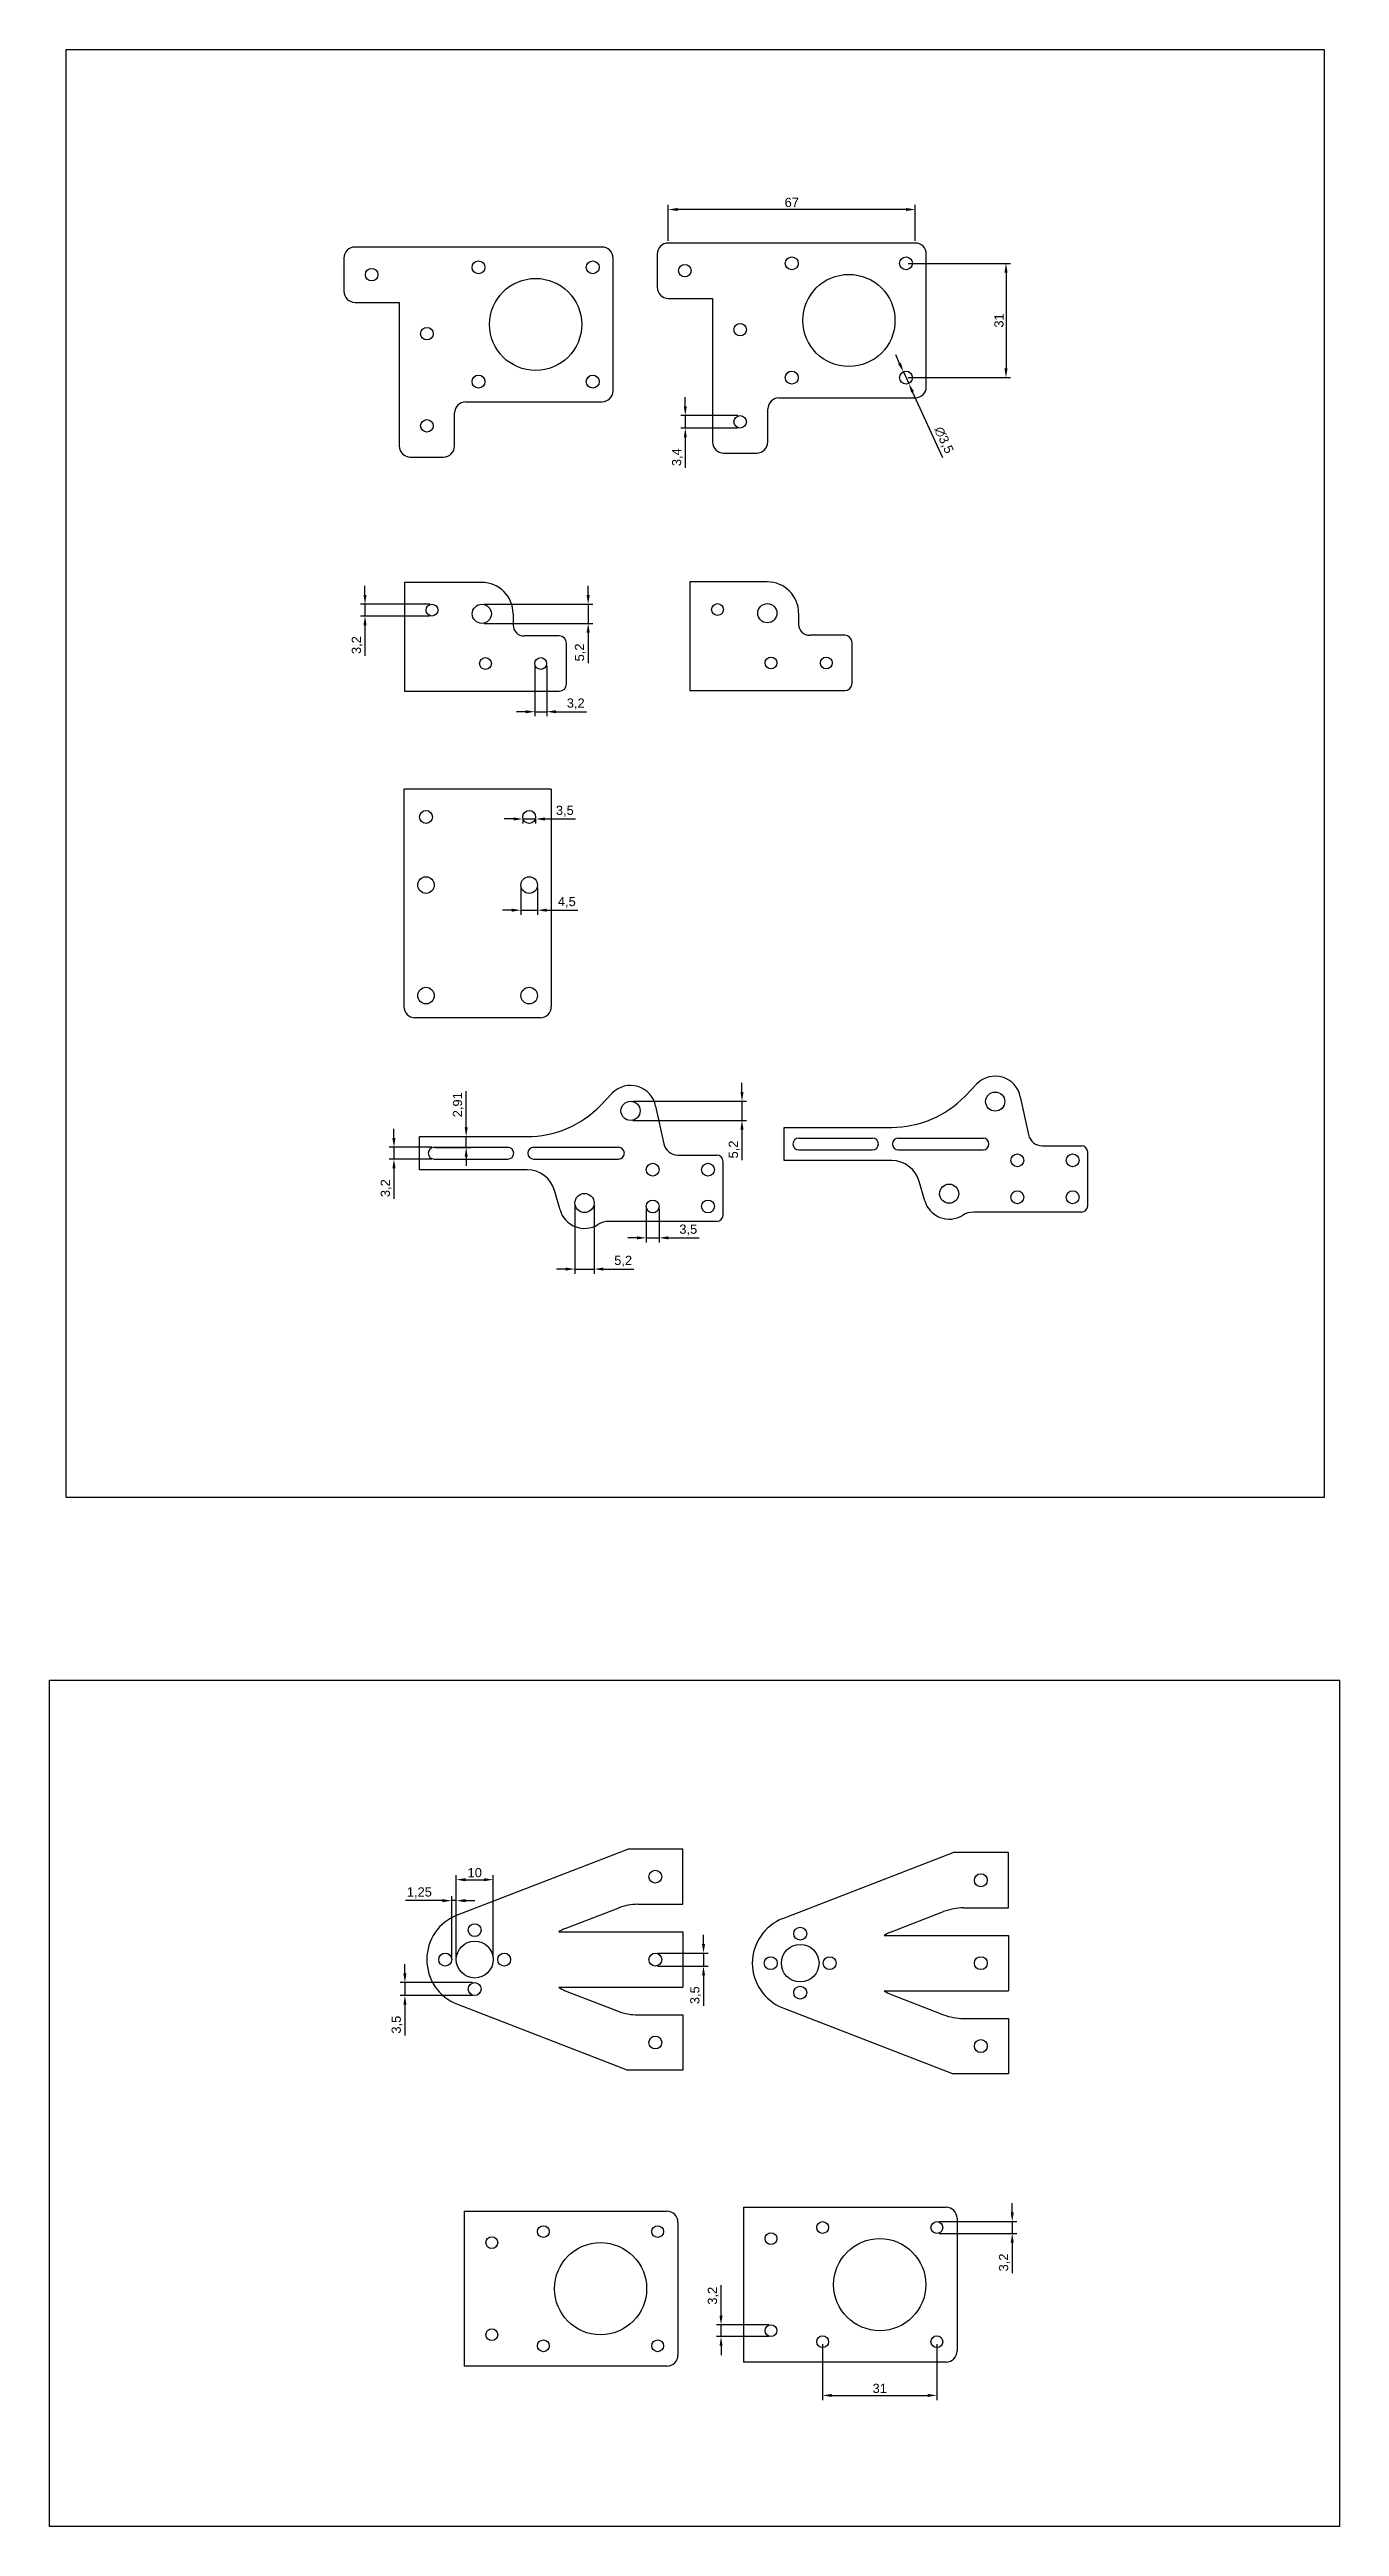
# Model space of a CAD drawing. Header units: millimetres. Extents: x 932 to 1965, y 1183 to 1855.
# Drawn here: x 932 to 1282, y 1183 to 1855 of the extents above; entities that cross this region are included whole.
import ezdxf

# ---------------------------------------------------------------- set-up
doc = ezdxf.new("R2010")
doc.units = ezdxf.units.MM
doc.styles.get("Standard").update_dxf_attribs({"font": 'arial.ttf'})
doc.dimstyles.new('ISO-25', dxfattribs={"dimtxt": 2.5, "dimasz": 2.5, "dimexe": 1.25, "dimexo": 0.625, "dimtad": 1, "dimtxsty": 'Standard', "dimcen": 2.5, "dimadec": 0, "dimazin": 0, "dimtfac": 1, "dimtmove": 0, "dimatfit": 3, "dimfxl": 1, "dimarcsym": 0})

msp = doc.modelspace()

# ---------------------------------------------------------------- blocks, each defined once
blk = doc.blocks.new('*D1')
at = {"color": 0, "lineweight": -2, "transparency": 16777216}
for p, q in [((1100.3, 1803.6), (1100.3, 1813.34)), ((1164.8, 1812.09), (1102.8, 1812.09)), ((1167.3, 1803.6), (1167.3, 1813.34))]:
    blk.add_line(p, q, dxfattribs=at)
at = {"color": 0, "transparency": 16777216}
for points in [[(1102.8, 1812.5), (1102.8, 1811.67), (1100.3, 1812.09)], [(1164.8, 1812.5), (1164.8, 1811.67), (1167.3, 1812.09)]]:
    blk.add_solid(points, dxfattribs=at)
at = {"layer": 'Defpoints', "color": 0, "transparency": 16777216}
for p in [(1100.3, 1812.09), (1100.3, 1802.97), (1167.3, 1802.97)]:
    blk.add_point(p, dxfattribs=at)
at = {"color": 0, "transparency": 16777216, "insert": (1133.8, 1813.99), "char_height": 2.5, "attachment_point": 5}
blk.add_mtext('67', dxfattribs=at)
blk = doc.blocks.new('*D2')
at = {"color": 0, "lineweight": -2, "transparency": 16777216}
for p, q in [((1163.03, 1770.34), (1161.99, 1772.61)), ((1164.07, 1768.06), (1165.53, 1764.88)), ((1174.77, 1744.67), (1166.57, 1762.61))]:
    blk.add_line(p, q, dxfattribs=at)
at = {"color": 0, "transparency": 16777216}
for points in [[(1163.41, 1770.51), (1162.65, 1770.16), (1164.07, 1768.06)], [(1166.94, 1762.78), (1166.19, 1762.43), (1165.53, 1764.88)]]:
    blk.add_solid(points, dxfattribs=at)
at = {"layer": 'Defpoints', "color": 0, "transparency": 16777216}
for p in [(1164.07, 1768.06), (1165.53, 1764.88)]:
    blk.add_point(p, dxfattribs=at)
at = {"color": 0, "transparency": 16777216, "insert": (1174.96, 1749.46), "char_height": 2.5, "attachment_point": 5, "rotation": 294.57252}
blk.add_mtext('∅3,5', dxfattribs=at)
blk = doc.blocks.new('*D9')
at = {"color": 0, "lineweight": -2, "transparency": 16777216}
for p, q in [((1018.01, 1707.47), (1018.01, 1709.97)), ((1035.57, 1704.97), (1016.76, 1704.97)), ((1035.57, 1701.77), (1016.76, 1701.77)), ((1018.01, 1704.97), (1018.01, 1701.77)), ((1018.01, 1699.27), (1018.01, 1691))]:
    blk.add_line(p, q, dxfattribs=at)
at = {"color": 0, "transparency": 16777216}
for points in [[(1017.6, 1707.47), (1018.43, 1707.47), (1018.01, 1704.97)], [(1017.6, 1699.27), (1018.43, 1699.27), (1018.01, 1701.77)]]:
    blk.add_solid(points, dxfattribs=at)
at = {"layer": 'Defpoints', "color": 0, "transparency": 16777216}
for p in [(1018.01, 1701.77), (1036.2, 1704.97), (1036.2, 1701.77)]:
    blk.add_point(p, dxfattribs=at)
at = {"color": 0, "transparency": 16777216, "insert": (1015.89, 1693.88), "char_height": 2.5, "attachment_point": 5, "rotation": 90}
blk.add_mtext('3,2', dxfattribs=at)
blk = doc.blocks.new('*D11')
at = {"color": 0, "lineweight": -2, "transparency": 16777216}
for p, q in [((1078.56, 1707.47), (1078.56, 1709.97)), ((1050.32, 1704.97), (1079.81, 1704.97)), ((1078.56, 1704.97), (1078.56, 1699.77)), ((1050.32, 1699.77), (1079.81, 1699.77)), ((1078.56, 1697.27), (1078.56, 1688.99))]:
    blk.add_line(p, q, dxfattribs=at)
at = {"color": 0, "transparency": 16777216}
for points in [[(1078.14, 1707.47), (1078.98, 1707.47), (1078.56, 1704.97)], [(1078.14, 1697.27), (1078.98, 1697.27), (1078.56, 1699.77)]]:
    blk.add_solid(points, dxfattribs=at)
at = {"layer": 'Defpoints', "color": 0, "transparency": 16777216}
for p in [(1049.7, 1704.97), (1049.7, 1699.77), (1078.56, 1699.77)]:
    blk.add_point(p, dxfattribs=at)
at = {"color": 0, "transparency": 16777216, "insert": (1076.43, 1691.88), "char_height": 2.5, "attachment_point": 5, "rotation": 90}
blk.add_mtext('5,2', dxfattribs=at)
blk = doc.blocks.new('*D12')
at = {"color": 0, "lineweight": -2, "transparency": 16777216}
for p, q in [((1074.96, 1541.86), (1074.96, 1523.3)), ((1080.16, 1541.86), (1080.16, 1523.3)), ((1072.46, 1524.55), (1069.96, 1524.55)), ((1074.96, 1524.55), (1080.16, 1524.55)), ((1082.66, 1524.55), (1090.94, 1524.55))]:
    blk.add_line(p, q, dxfattribs=at)
at = {"color": 0, "transparency": 16777216}
for points in [[(1072.46, 1524.97), (1072.46, 1524.13), (1074.96, 1524.55)], [(1082.66, 1524.97), (1082.66, 1524.13), (1080.16, 1524.55)]]:
    blk.add_solid(points, dxfattribs=at)
at = {"layer": 'Defpoints', "color": 0, "transparency": 16777216}
for p in [(1074.96, 1542.49), (1080.16, 1542.49), (1080.16, 1524.55)]:
    blk.add_point(p, dxfattribs=at)
at = {"color": 0, "transparency": 16777216, "insert": (1088.05, 1526.68), "char_height": 2.5, "attachment_point": 5}
blk.add_mtext('5,2', dxfattribs=at)
blk = doc.blocks.new('*D13')
at = {"color": 0, "lineweight": -2, "transparency": 16777216}
for p, q in [((1025.86, 1560.09), (1025.86, 1562.59)), ((1036.15, 1557.59), (1024.61, 1557.59)), ((1036.15, 1554.39), (1024.61, 1554.39)), ((1025.86, 1557.59), (1025.86, 1554.39)), ((1025.86, 1551.89), (1025.86, 1543.62))]:
    blk.add_line(p, q, dxfattribs=at)
at = {"color": 0, "transparency": 16777216}
for points in [[(1025.45, 1560.09), (1026.28, 1560.09), (1025.86, 1557.59)], [(1025.45, 1551.89), (1026.28, 1551.89), (1025.86, 1554.39)]]:
    blk.add_solid(points, dxfattribs=at)
at = {"layer": 'Defpoints', "color": 0, "transparency": 16777216}
for p in [(1025.86, 1554.39), (1036.77, 1557.59), (1036.77, 1554.39)]:
    blk.add_point(p, dxfattribs=at)
at = {"color": 0, "transparency": 16777216, "insert": (1023.74, 1546.5), "char_height": 2.5, "attachment_point": 5, "rotation": 90}
blk.add_mtext('3,2', dxfattribs=at)
blk = doc.blocks.new('*D15')
at = {"color": 0, "lineweight": -2, "transparency": 16777216}
for p, q in [((1060.31, 1628.13), (1060.31, 1620.69)), ((1064.81, 1628.13), (1064.81, 1620.69)), ((1057.81, 1621.94), (1055.31, 1621.94)), ((1060.31, 1621.94), (1064.81, 1621.94)), ((1067.31, 1621.94), (1075.73, 1621.94))]:
    blk.add_line(p, q, dxfattribs=at)
at = {"color": 0, "transparency": 16777216}
for points in [[(1057.81, 1622.35), (1057.81, 1621.52), (1060.31, 1621.94)], [(1067.31, 1622.35), (1067.31, 1621.52), (1064.81, 1621.94)]]:
    blk.add_solid(points, dxfattribs=at)
at = {"layer": 'Defpoints', "color": 0, "transparency": 16777216}
for p in [(1060.31, 1628.76), (1064.81, 1628.76), (1064.81, 1621.94)]:
    blk.add_point(p, dxfattribs=at)
at = {"color": 0, "transparency": 16777216, "insert": (1072.77, 1624.06), "char_height": 2.5, "attachment_point": 5}
blk.add_mtext('4,5', dxfattribs=at)
blk = doc.blocks.new('*D16')
at = {"color": 0, "lineweight": -2, "transparency": 16777216}
for p, q in [((1058.31, 1646.69), (1055.81, 1646.69)), ((1060.81, 1646.69), (1064.31, 1646.69)), ((1060.81, 1646.63), (1060.81, 1645.44)), ((1064.31, 1646.63), (1064.31, 1645.44)), ((1066.81, 1646.69), (1075.13, 1646.69))]:
    blk.add_line(p, q, dxfattribs=at)
at = {"color": 0, "transparency": 16777216}
for points in [[(1058.31, 1647.11), (1058.31, 1646.27), (1060.81, 1646.69)], [(1066.81, 1647.11), (1066.81, 1646.27), (1064.31, 1646.69)]]:
    blk.add_solid(points, dxfattribs=at)
at = {"layer": 'Defpoints', "color": 0, "transparency": 16777216}
for p in [(1060.81, 1647.26), (1064.31, 1647.26), (1064.31, 1646.69)]:
    blk.add_point(p, dxfattribs=at)
at = {"color": 0, "transparency": 16777216, "insert": (1072.22, 1648.82), "char_height": 2.5, "attachment_point": 5}
blk.add_mtext('3,5', dxfattribs=at)
blk = doc.blocks.new('*D19')
at = {"color": 0, "lineweight": -2, "transparency": 16777216}
for p, q in [((1047.15, 1330.91), (1027.59, 1330.91)), ((1028.84, 1333.41), (1028.84, 1335.91)), ((1028.84, 1330.91), (1028.84, 1327.41)), ((1047.15, 1327.41), (1027.59, 1327.41)), ((1028.84, 1324.91), (1028.84, 1316.59))]:
    blk.add_line(p, q, dxfattribs=at)
at = {"color": 0, "transparency": 16777216}
for points in [[(1028.42, 1333.41), (1029.25, 1333.41), (1028.84, 1330.91)], [(1028.42, 1324.91), (1029.25, 1324.91), (1028.84, 1327.41)]]:
    blk.add_solid(points, dxfattribs=at)
at = {"layer": 'Defpoints', "color": 0, "transparency": 16777216}
for p in [(1047.78, 1330.91), (1028.84, 1327.41), (1047.78, 1327.41)]:
    blk.add_point(p, dxfattribs=at)
at = {"color": 0, "transparency": 16777216, "insert": (1026.71, 1319.5), "char_height": 2.5, "attachment_point": 5, "rotation": 90}
blk.add_mtext('3,5', dxfattribs=at)
blk = doc.blocks.new('*D20')
at = {"color": 0, "lineweight": -2, "transparency": 16777216}
for p, q in [((1042.78, 1337.79), (1042.78, 1360.1)), ((1045.28, 1358.85), (1050.28, 1358.85)), ((1052.78, 1337.79), (1052.78, 1360.1))]:
    blk.add_line(p, q, dxfattribs=at)
at = {"color": 0, "transparency": 16777216}
for points in [[(1045.28, 1359.26), (1045.28, 1358.43), (1042.78, 1358.85)], [(1050.28, 1359.26), (1050.28, 1358.43), (1052.78, 1358.85)]]:
    blk.add_solid(points, dxfattribs=at)
at = {"layer": 'Defpoints', "color": 0, "transparency": 16777216}
for p in [(1052.78, 1358.85), (1042.78, 1337.16), (1052.78, 1337.16)]:
    blk.add_point(p, dxfattribs=at)
at = {"color": 0, "transparency": 16777216, "insert": (1047.78, 1360.75), "char_height": 2.5, "attachment_point": 5}
blk.add_mtext('10', dxfattribs=at)
blk = doc.blocks.new('*D21')
at = {"color": 0, "lineweight": -2, "transparency": 16777216}
for p, q in [((1039.03, 1353.16), (1029, 1353.16)), ((1041.53, 1337.79), (1041.53, 1354.41)), ((1042.78, 1353.16), (1041.53, 1353.16)), ((1042.78, 1337.79), (1042.78, 1354.41)), ((1045.28, 1353.16), (1047.78, 1353.16))]:
    blk.add_line(p, q, dxfattribs=at)
at = {"color": 0, "transparency": 16777216}
for points in [[(1039.03, 1353.58), (1039.03, 1352.74), (1041.53, 1353.16)], [(1045.28, 1353.58), (1045.28, 1352.74), (1042.78, 1353.16)]]:
    blk.add_solid(points, dxfattribs=at)
at = {"layer": 'Defpoints', "color": 0, "transparency": 16777216}
for p in [(1041.53, 1353.16), (1041.53, 1337.16), (1042.78, 1337.16)]:
    blk.add_point(p, dxfattribs=at)
at = {"color": 0, "transparency": 16777216, "insert": (1032.76, 1355.29), "char_height": 2.5, "attachment_point": 5}
blk.add_mtext('1,25', dxfattribs=at)
blk = doc.blocks.new('*D22')
at = {"color": 0, "lineweight": -2, "transparency": 16777216}
for p, q in [((1097.4, 1338.91), (1111.1, 1338.91)), ((1109.85, 1341.41), (1109.85, 1343.91)), ((1109.85, 1338.91), (1109.85, 1335.41)), ((1097.4, 1335.41), (1111.1, 1335.41)), ((1109.85, 1332.91), (1109.85, 1324.59))]:
    blk.add_line(p, q, dxfattribs=at)
at = {"color": 0, "transparency": 16777216}
for points in [[(1109.44, 1341.41), (1110.27, 1341.41), (1109.85, 1338.91)], [(1109.44, 1332.91), (1110.27, 1332.91), (1109.85, 1335.41)]]:
    blk.add_solid(points, dxfattribs=at)
at = {"layer": 'Defpoints', "color": 0, "transparency": 16777216}
for p in [(1096.78, 1338.91), (1096.78, 1335.41), (1109.85, 1335.41)]:
    blk.add_point(p, dxfattribs=at)
at = {"color": 0, "transparency": 16777216, "insert": (1107.72, 1327.5), "char_height": 2.5, "attachment_point": 5, "rotation": 90}
blk.add_mtext('3,5', dxfattribs=at)
blk = doc.blocks.new('*D23')
at = {"color": 0, "lineweight": -2, "transparency": 16777216}
for p, q in [((1094.31, 1540.91), (1094.31, 1531.77)), ((1097.81, 1540.91), (1097.81, 1531.77)), ((1091.81, 1533.02), (1089.31, 1533.02)), ((1094.31, 1533.02), (1097.81, 1533.02)), ((1100.31, 1533.02), (1108.63, 1533.02))]:
    blk.add_line(p, q, dxfattribs=at)
at = {"color": 0, "transparency": 16777216}
for points in [[(1091.81, 1533.44), (1091.81, 1532.61), (1094.31, 1533.02)], [(1100.31, 1533.44), (1100.31, 1532.61), (1097.81, 1533.02)]]:
    blk.add_solid(points, dxfattribs=at)
at = {"layer": 'Defpoints', "color": 0, "transparency": 16777216}
for p in [(1094.31, 1541.54), (1097.81, 1541.54), (1097.81, 1533.02)]:
    blk.add_point(p, dxfattribs=at)
at = {"color": 0, "transparency": 16777216, "insert": (1105.72, 1535.15), "char_height": 2.5, "attachment_point": 5}
blk.add_mtext('3,5', dxfattribs=at)
blk = doc.blocks.new('*D24')
at = {"color": 0, "lineweight": -2, "transparency": 16777216}
for p, q in [((1120.29, 1572.59), (1120.29, 1575.09)), ((1090.69, 1570.09), (1121.54, 1570.09)), ((1120.29, 1570.09), (1120.29, 1564.89)), ((1090.69, 1564.89), (1121.54, 1564.89)), ((1120.29, 1562.39), (1120.29, 1554.11))]:
    blk.add_line(p, q, dxfattribs=at)
at = {"color": 0, "transparency": 16777216}
for points in [[(1119.88, 1572.59), (1120.71, 1572.59), (1120.29, 1570.09)], [(1119.88, 1562.39), (1120.71, 1562.39), (1120.29, 1564.89)]]:
    blk.add_solid(points, dxfattribs=at)
at = {"layer": 'Defpoints', "color": 0, "transparency": 16777216}
for p in [(1090.06, 1570.09), (1090.06, 1564.89), (1120.29, 1564.89)]:
    blk.add_point(p, dxfattribs=at)
at = {"color": 0, "transparency": 16777216, "insert": (1118.17, 1557), "char_height": 2.5, "attachment_point": 5, "rotation": 90}
blk.add_mtext('5,2', dxfattribs=at)
blk = doc.blocks.new('*D28')
at = {"color": 0, "lineweight": -2, "transparency": 16777216}
for p, q in [((1104.91, 1758.67), (1104.91, 1761.17)), ((1119.17, 1756.17), (1103.66, 1756.17)), ((1104.91, 1756.17), (1104.91, 1752.77)), ((1119.17, 1752.77), (1103.66, 1752.77)), ((1104.91, 1750.27), (1104.91, 1741.98))]:
    blk.add_line(p, q, dxfattribs=at)
at = {"color": 0, "transparency": 16777216}
for points in [[(1104.5, 1758.67), (1105.33, 1758.67), (1104.91, 1756.17)], [(1104.5, 1750.27), (1105.33, 1750.27), (1104.91, 1752.77)]]:
    blk.add_solid(points, dxfattribs=at)
at = {"layer": 'Defpoints', "color": 0, "transparency": 16777216}
for p in [(1119.8, 1756.17), (1104.91, 1752.77), (1119.8, 1752.77)]:
    blk.add_point(p, dxfattribs=at)
at = {"color": 0, "transparency": 16777216, "insert": (1102.79, 1744.88), "char_height": 2.5, "attachment_point": 5, "rotation": 90}
blk.add_mtext('3,4', dxfattribs=at)
blk = doc.blocks.new('*D29')
at = {"color": 0, "lineweight": -2, "transparency": 16777216}
for p, q in [((1193.61, 1268.56), (1193.61, 1271.06)), ((1173.78, 1266.06), (1194.86, 1266.06)), ((1193.61, 1266.06), (1193.61, 1262.86)), ((1173.78, 1262.86), (1194.86, 1262.86)), ((1193.61, 1260.36), (1193.61, 1252.08))]:
    blk.add_line(p, q, dxfattribs=at)
at = {"color": 0, "transparency": 16777216}
for points in [[(1193.19, 1268.56), (1194.03, 1268.56), (1193.61, 1266.06)], [(1193.19, 1260.36), (1194.03, 1260.36), (1193.61, 1262.86)]]:
    blk.add_solid(points, dxfattribs=at)
at = {"layer": 'Defpoints', "color": 0, "transparency": 16777216}
for p in [(1173.16, 1266.06), (1173.16, 1262.86), (1193.61, 1262.86)]:
    blk.add_point(p, dxfattribs=at)
at = {"color": 0, "transparency": 16777216, "insert": (1191.48, 1254.97), "char_height": 2.5, "attachment_point": 5, "rotation": 90}
blk.add_mtext('3,2', dxfattribs=at)
blk = doc.blocks.new('*D30')
at = {"color": 0, "lineweight": -2, "transparency": 16777216}
for p, q in [((1114.61, 1240.56), (1114.61, 1248.83)), ((1127.53, 1238.06), (1113.36, 1238.06)), ((1114.61, 1234.86), (1114.61, 1238.06)), ((1127.53, 1234.86), (1113.36, 1234.86)), ((1114.61, 1232.36), (1114.61, 1229.86))]:
    blk.add_line(p, q, dxfattribs=at)
at = {"color": 0, "transparency": 16777216}
for points in [[(1114.19, 1240.56), (1115.02, 1240.56), (1114.61, 1238.06)], [(1114.19, 1232.36), (1115.02, 1232.36), (1114.61, 1234.86)]]:
    blk.add_solid(points, dxfattribs=at)
at = {"layer": 'Defpoints', "color": 0, "transparency": 16777216}
for p in [(1114.61, 1238.06), (1128.16, 1238.06), (1128.16, 1234.86)]:
    blk.add_point(p, dxfattribs=at)
at = {"color": 0, "transparency": 16777216, "insert": (1112.48, 1245.94), "char_height": 2.5, "attachment_point": 5, "rotation": 90}
blk.add_mtext('3,2', dxfattribs=at)
blk = doc.blocks.new('*D31')
at = {"color": 0, "lineweight": -2, "transparency": 16777216}
for p, q in [((1142.16, 1232.83), (1142.16, 1217.65)), ((1173.16, 1232.83), (1173.16, 1217.65)), ((1144.66, 1218.9), (1170.66, 1218.9))]:
    blk.add_line(p, q, dxfattribs=at)
at = {"color": 0, "transparency": 16777216}
for points in [[(1144.66, 1219.31), (1144.66, 1218.48), (1142.16, 1218.9)], [(1170.66, 1219.31), (1170.66, 1218.48), (1173.16, 1218.9)]]:
    blk.add_solid(points, dxfattribs=at)
at = {"layer": 'Defpoints', "color": 0, "transparency": 16777216}
for p in [(1142.16, 1233.46), (1173.16, 1233.46), (1173.16, 1218.9)]:
    blk.add_point(p, dxfattribs=at)
at = {"color": 0, "transparency": 16777216, "insert": (1157.66, 1220.8), "char_height": 2.5, "attachment_point": 5}
blk.add_mtext('31', dxfattribs=at)
blk = doc.blocks.new('*D32')
at = {"color": 0, "lineweight": -2, "transparency": 16777216}
for p, q in [((1064.1, 1688.25), (1064.1, 1674.55)), ((1067.3, 1688.25), (1067.3, 1674.55)), ((1061.6, 1675.8), (1059.1, 1675.8)), ((1064.1, 1675.8), (1067.3, 1675.8)), ((1069.8, 1675.8), (1078.07, 1675.8))]:
    blk.add_line(p, q, dxfattribs=at)
at = {"color": 0, "transparency": 16777216}
for points in [[(1061.6, 1676.21), (1061.6, 1675.38), (1064.1, 1675.8)], [(1069.8, 1676.21), (1069.8, 1675.38), (1067.3, 1675.8)]]:
    blk.add_solid(points, dxfattribs=at)
at = {"layer": 'Defpoints', "color": 0, "transparency": 16777216}
for p in [(1064.1, 1688.87), (1067.3, 1688.87), (1067.3, 1675.8)]:
    blk.add_point(p, dxfattribs=at)
at = {"color": 0, "transparency": 16777216, "insert": (1075.18, 1677.92), "char_height": 2.5, "attachment_point": 5}
blk.add_mtext('3,2', dxfattribs=at)
blk = doc.blocks.new('*D33')
at = {"color": 0, "lineweight": -2, "transparency": 16777216}
for p, q in [((1165.42, 1797.47), (1193.17, 1797.47)), ((1191.92, 1794.97), (1191.92, 1768.97)), ((1165.42, 1766.47), (1193.17, 1766.47))]:
    blk.add_line(p, q, dxfattribs=at)
at = {"color": 0, "transparency": 16777216}
for points in [[(1191.5, 1794.97), (1192.33, 1794.97), (1191.92, 1797.47)], [(1191.5, 1768.97), (1192.33, 1768.97), (1191.92, 1766.47)]]:
    blk.add_solid(points, dxfattribs=at)
at = {"layer": 'Defpoints', "color": 0, "transparency": 16777216}
for p in [(1164.8, 1797.47), (1164.8, 1766.47), (1191.92, 1766.47)]:
    blk.add_point(p, dxfattribs=at)
at = {"color": 0, "transparency": 16777216, "insert": (1190.01, 1781.97), "char_height": 2.5, "attachment_point": 5, "rotation": 90}
blk.add_mtext('31', dxfattribs=at)
blk = doc.blocks.new('*D39')
at = {"color": 0, "lineweight": -2, "transparency": 16777216}
for p, q in [((1045.46, 1562.99), (1045.46, 1572.79)), ((1037.18, 1560.49), (1046.71, 1560.49)), ((1045.46, 1557.58), (1045.46, 1560.49)), ((1037.18, 1557.58), (1046.71, 1557.58)), ((1045.46, 1555.08), (1045.46, 1552.58))]:
    blk.add_line(p, q, dxfattribs=at)
at = {"color": 0, "transparency": 16777216}
for points in [[(1045.05, 1562.99), (1045.88, 1562.99), (1045.46, 1560.49)], [(1045.05, 1555.08), (1045.88, 1555.08), (1045.46, 1557.58)]]:
    blk.add_solid(points, dxfattribs=at)
at = {"layer": 'Defpoints', "color": 0, "transparency": 16777216}
for p in [(1036.56, 1560.49), (1045.46, 1560.49), (1036.56, 1557.58)]:
    blk.add_point(p, dxfattribs=at)
at = {"color": 0, "transparency": 16777216, "insert": (1043.34, 1569.14), "char_height": 2.5, "attachment_point": 5, "rotation": 90}
blk.add_mtext('2,91', dxfattribs=at)

# ---------------------------------------------------------------- dimensions: what is measured, and where the dimension line sits
for base, p1, p2, picture, middle in [((1100.298, 1812.087), (1167.298, 1802.973), (1100.298, 1802.973), '*D1', (1133.798, 1813.988)), ((1067.297, 1675.796), (1064.097, 1688.87), (1067.297, 1688.87), '*D32', (1075.184, 1677.923)), ((1064.311, 1646.689), (1060.811, 1647.259), (1064.311, 1647.259), '*D16', (1072.22, 1648.816)), ((1064.811, 1621.937), (1060.311, 1628.759), (1064.811, 1628.759), '*D15', (1072.772, 1624.06)), ((1080.164, 1524.55), (1074.964, 1542.49), (1080.164, 1542.49), '*D12', (1088.052, 1526.678)), ((1097.814, 1533.025), (1094.314, 1541.539), (1097.814, 1541.539), '*D23', (1105.723, 1535.152)), ((1052.775, 1358.846), (1042.775, 1337.162), (1052.775, 1337.162), '*D20', (1047.775, 1360.747)), ((1041.525, 1353.16), (1042.775, 1337.162), (1041.525, 1337.162), '*D21', (1032.762, 1355.287)), ((1173.157, 1218.898), (1142.157, 1233.457), (1173.157, 1233.457), '*D31', (1157.657, 1220.8))]:
    dim = msp.add_linear_dim(base=base, p1=p1, p2=p2, dimstyle='ISO-25')
    dim.commit()
    dim.dimension.update_dxf_attribs({"geometry": picture, "text_midpoint": middle})
for base, p1, p2, picture, middle in [((1191.917, 1766.473), (1164.798, 1797.473), (1164.798, 1766.473), '*D33', (1190.014, 1781.973)), ((1104.914, 1752.773), (1119.798, 1756.173), (1119.798, 1752.773), '*D28', (1102.787, 1744.878)), ((1018.014, 1701.77), (1036.197, 1704.97), (1036.197, 1701.77), '*D9', (1015.886, 1693.883)), ((1078.559, 1699.77), (1049.697, 1704.97), (1049.697, 1699.77), '*D11', (1076.431, 1691.882)), ((1120.295, 1564.89), (1090.064, 1570.09), (1090.064, 1564.89), '*D24', (1118.167, 1557.002)), ((1045.463, 1560.49), (1036.56, 1557.576), (1036.56, 1560.49), '*D39', (1043.336, 1569.142)), ((1025.864, 1554.39), (1036.77, 1557.59), (1036.77, 1554.39), '*D13', (1023.736, 1546.503)), ((1109.852, 1335.412), (1096.775, 1338.912), (1096.775, 1335.412), '*D22', (1107.724, 1327.503)), ((1028.838, 1327.412), (1047.775, 1330.912), (1047.775, 1327.412), '*D19', (1026.71, 1319.503)), ((1193.611, 1262.857), (1173.157, 1266.057), (1173.157, 1262.857), '*D29', (1191.484, 1254.97)), ((1114.607, 1238.057), (1128.157, 1234.857), (1128.157, 1238.057), '*D30', (1112.479, 1245.944))]:
    dim = msp.add_linear_dim(base=base, p1=p1, p2=p2, angle=90, dimstyle='ISO-25')
    dim.commit()
    dim.dimension.update_dxf_attribs({"geometry": picture, "text_midpoint": middle})
dim = msp.add_diameter_dim_2p(p1=(1164.07, 1768.065), p2=(1165.525, 1764.882), dimstyle='ISO-25')
dim.commit()
dim.dimension.update_dxf_attribs({"geometry": '*D2', "text_midpoint": (1172.991, 1748.555), "dimtype": 163})

# ---------------------------------------------------------------- linework, layer by layer
at = {"color": 7, "linetype": 'Continuous', "lineweight": 25}
for p, q in [((1082.304, 1801.889), (1015.304, 1801.889)), ((1167.298, 1802.973), (1100.298, 1802.973)), ((1012.304, 1798.889), (1012.304, 1789.889)), ((1085.304, 1762.889), (1085.304, 1798.889)), ((1097.298, 1799.973), (1097.298, 1790.973)), ((1170.298, 1763.973), (1170.298, 1799.973)), ((1100.298, 1787.973), (1112.298, 1787.973)), ((1112.298, 1787.973), (1112.298, 1748.973)), ((1015.304, 1786.889), (1027.304, 1786.889)), ((1027.304, 1786.889), (1027.304, 1747.889)), ((1042.304, 1747.889), (1042.304, 1756.889)), ((1045.304, 1759.889), (1082.304, 1759.889)), ((1127.298, 1748.973), (1127.298, 1757.973)), ((1130.298, 1760.973), (1167.298, 1760.973)), ((1030.304, 1744.889), (1039.304, 1744.889)), ((1115.298, 1745.973), (1124.298, 1745.973)), ((1049.697, 1710.87), (1028.697, 1710.87)), ((1028.697, 1710.87), (1028.697, 1681.37)), ((1127.161, 1711.035), (1106.161, 1711.035)), ((1106.161, 1711.035), (1106.161, 1681.535)), ((1058.197, 1702.37), (1058.197, 1699.37)), ((1135.661, 1702.535), (1135.661, 1699.535)), ((1070.697, 1696.37), (1061.197, 1696.37)), ((1072.697, 1683.37), (1072.697, 1694.37)), ((1148.161, 1696.535), (1138.661, 1696.535)), ((1150.161, 1683.535), (1150.161, 1694.535)), ((1028.697, 1681.37), (1070.697, 1681.37)), ((1106.161, 1681.535), (1148.161, 1681.535)), ((1028.561, 1654.759), (1028.561, 1595.759)), ((1068.561, 1654.759), (1028.561, 1654.759)), ((1068.561, 1654.759), (1068.561, 1595.759)), ((1065.561, 1592.759), (1031.561, 1592.759)), ((1184.044, 1574.797), (1180.803, 1571.449)), ((1085.109, 1572.287), (1081.867, 1568.938)), ((1096.842, 1568.759), (1099.087, 1558.52)), ((1195.778, 1571.27), (1198.023, 1561.031)), ((1032.77, 1551.49), (1032.77, 1560.49)), ((1032.77, 1560.49), (1061.929, 1560.49)), ((1131.706, 1554.001), (1131.706, 1563.001)), ((1131.706, 1563.001), (1160.864, 1563.001)), ((1135.706, 1560.101), (1155.706, 1560.101)), ((1162.706, 1560.101), (1185.706, 1560.101)), ((1036.77, 1557.59), (1056.77, 1557.59)), ((1036.77, 1554.39), (1056.77, 1554.39)), ((1063.77, 1557.59), (1086.77, 1557.59)), ((1063.77, 1554.39), (1086.77, 1554.39)), ((1102.858, 1555.486), (1113.438, 1555.486)), ((1115.149, 1539.201), (1115.149, 1553.775)), ((1160.901, 1554.001), (1131.706, 1554.001)), ((1135.706, 1556.901), (1155.706, 1556.901)), ((1162.706, 1556.901), (1185.706, 1556.901)), ((1201.794, 1557.997), (1212.373, 1557.997)), ((1214.084, 1541.712), (1214.084, 1556.286)), ((1061.966, 1551.49), (1032.77, 1551.49)), ((1169.866, 1543.114), (1168.375, 1548.356)), ((1070.93, 1540.603), (1069.439, 1545.845)), ((1212.373, 1540.001), (1183.231, 1540.001)), ((1113.438, 1537.49), (1084.296, 1537.49)), ((1043.075, 1349.283), (1089.275, 1367.162)), ((1104.275, 1367.162), (1089.275, 1367.162)), ((1104.275, 1352.162), (1104.275, 1367.162)), ((1131.389, 1348.314), (1177.589, 1366.193)), ((1192.589, 1366.193), (1177.589, 1366.193)), ((1192.589, 1351.193), (1192.589, 1366.193)), ((1072.308, 1345.596), (1086.663, 1351.151)), ((1092.077, 1352.162), (1104.275, 1352.162)), ((1180.39, 1351.193), (1192.589, 1351.193)), ((1070.57, 1344.662), (1104.275, 1344.662)), ((1104.275, 1344.662), (1104.275, 1329.662)), ((1160.622, 1344.627), (1174.977, 1350.182)), ((1158.883, 1343.693), (1192.589, 1343.693)), ((1192.589, 1343.693), (1192.589, 1328.693)), ((1043.075, 1325.041), (1089.275, 1307.162)), ((1070.57, 1329.662), (1104.275, 1329.662)), ((1072.308, 1328.728), (1086.663, 1323.173)), ((1158.883, 1328.693), (1192.589, 1328.693)), ((1160.622, 1327.759), (1174.977, 1322.204)), ((1092.077, 1322.162), (1104.275, 1322.162)), ((1104.275, 1322.162), (1104.275, 1307.162)), ((1131.389, 1324.072), (1177.589, 1306.193)), ((1180.39, 1321.193), (1192.589, 1321.193)), ((1192.589, 1321.193), (1192.589, 1306.193)), ((1104.275, 1307.162), (1089.275, 1307.162)), ((1192.589, 1306.193), (1177.589, 1306.193)), ((1044.917, 1268.86), (1099.917, 1268.86)), ((1044.917, 1268.86), (1044.917, 1226.86)), ((1102.917, 1265.86), (1102.917, 1229.86)), ((1120.657, 1269.957), (1175.657, 1269.957)), ((1120.657, 1269.957), (1120.657, 1227.957)), ((1178.657, 1266.957), (1178.657, 1230.957)), ((1099.917, 1226.86), (1044.917, 1226.86)), ((1175.657, 1227.957), (1120.657, 1227.957))]:
    msp.add_line(p, q, dxfattribs=at)
for points in [[(936.963, 1855.497), (1278.206, 1855.497), (1278.206, 1462.573), (936.963, 1462.573)], [(932.427, 1412.954), (1282.386, 1412.954), (1282.386, 1183.334), (932.427, 1183.334)]]:
    msp.add_lwpolyline(points, close=True)
for centre, radius in [((1019.804, 1794.389), 1.7), ((1048.804, 1796.389), 1.75), ((1079.804, 1796.389), 1.75), ((1104.798, 1795.473), 1.7), ((1133.798, 1797.473), 1.75), ((1164.798, 1797.473), 1.75), ((1064.304, 1780.889), 12.5), ((1149.298, 1781.973), 12.5), ((1034.804, 1778.389), 1.7), ((1119.798, 1779.473), 1.7), ((1133.798, 1766.473), 1.75), ((1164.798, 1766.473), 1.75), ((1048.804, 1765.389), 1.75), ((1079.804, 1765.389), 1.75), ((1034.804, 1753.389), 1.7), ((1119.798, 1754.473), 1.7), ((1034.561, 1647.259), 1.75), ((1062.561, 1647.259), 1.75), ((1034.561, 1628.759), 2.25), ((1062.561, 1628.759), 2.25), ((1034.561, 1598.759), 2.25), ((1062.561, 1598.759), 2.25), ((1090.064, 1567.49), 2.6), ((1188.999, 1570.001), 2.6), ((1096.064, 1551.539), 1.75), ((1111.064, 1551.539), 1.75), ((1194.999, 1554.05), 1.75), ((1209.999, 1554.05), 1.75), ((1176.499, 1545.001), 2.6), ((1077.564, 1542.49), 2.6), ((1096.064, 1541.539), 1.75), ((1111.064, 1541.539), 1.75), ((1194.999, 1544.05), 1.75), ((1209.999, 1544.05), 1.75), ((1096.775, 1359.662), 1.75), ((1185.089, 1358.693), 1.75), ((1047.775, 1345.162), 1.75), ((1136.089, 1344.193), 1.75), ((1039.775, 1337.162), 1.75), ((1055.775, 1337.162), 1.75), ((1096.775, 1337.162), 1.75), ((1128.089, 1336.193), 1.75), ((1136.089, 1336.193), 5.1), ((1144.089, 1336.193), 1.75), ((1185.089, 1336.193), 1.75), ((1047.775, 1329.162), 1.75), ((1136.089, 1328.193), 1.75), ((1096.775, 1314.662), 1.75), ((1185.089, 1313.693), 1.75), ((1066.417, 1263.36), 1.6), ((1097.417, 1263.36), 1.6), ((1142.157, 1264.457), 1.6), ((1173.157, 1264.457), 1.6), ((1052.417, 1260.36), 1.6), ((1081.917, 1247.86), 12.5), ((1128.157, 1261.457), 1.6), ((1157.657, 1248.957), 12.5), ((1052.417, 1235.36), 1.6), ((1128.157, 1236.457), 1.6), ((1066.417, 1232.36), 1.6), ((1097.417, 1232.36), 1.6), ((1142.157, 1233.457), 1.6), ((1173.157, 1233.457), 1.6)]:
    msp.add_circle(centre, radius, dxfattribs=at)
for centre, radius in [((1036.197, 1703.37), 1.6), ((1049.697, 1702.37), 2.6), ((1113.661, 1703.535), 1.6), ((1127.161, 1702.535), 2.6), ((1050.697, 1688.87), 1.6), ((1065.697, 1688.87), 1.6), ((1128.161, 1689.035), 1.6), ((1143.161, 1689.035), 1.6), ((1047.775, 1337.162), 5)]:
    msp.add_circle(centre, radius)
for centre, radius, start, end in [((1015.304, 1798.889), 3, 90, 180), ((1082.304, 1798.889), 3, 0, 90), ((1100.298, 1799.973), 3, 90, 180), ((1167.298, 1799.973), 3, 0, 90), ((1015.304, 1789.889), 3, 180, 270), ((1100.298, 1790.973), 3, 180, 270), ((1082.304, 1762.889), 3, 270, 0), ((1167.298, 1763.973), 3, 270, 0), ((1045.304, 1756.889), 3, 90, 180), ((1130.298, 1757.973), 3, 90, 180), ((1030.304, 1747.889), 3, 180, 270), ((1039.304, 1747.889), 3, 270, 0), ((1115.298, 1748.973), 3, 180, 270), ((1124.298, 1748.973), 3, 270, 0), ((1049.697, 1702.37), 8.5, 0, 90), ((1127.161, 1702.535), 8.5, 0, 90), ((1061.197, 1699.37), 3, 180, 270), ((1070.697, 1694.37), 2, 0, 90), ((1138.661, 1699.535), 3, 180, 270), ((1148.161, 1694.535), 2, 0, 90), ((1070.697, 1683.37), 2, 270, 0), ((1148.161, 1683.535), 2, 270, 0), ((1031.561, 1595.759), 3, 180, 270), ((1065.561, 1595.759), 3, 270, 0), ((1090.064, 1567.49), 6.897, 10.607673, 135.928135), ((1188.999, 1570.001), 6.897, 10.607673, 135.928135), ((1061.929, 1588.241), 27.751, 270, 315.928135), ((1160.864, 1590.752), 27.751, 270, 315.928135), ((1135.706, 1558.501), 1.6, 90, 270), ((1155.706, 1558.501), 1.6, 270, 90), ((1162.706, 1558.501), 1.6, 90, 270), ((1185.706, 1558.501), 1.6, 270, 90), ((1201.794, 1561.857), 3.86, 192.366218, 270), ((1036.77, 1555.99), 1.6, 90, 270), ((1056.77, 1555.99), 1.6, 270, 90), ((1063.77, 1555.99), 1.6, 90, 270), ((1086.77, 1555.99), 1.6, 270, 90), ((1102.858, 1559.347), 3.86, 192.366218, 270), ((1113.438, 1553.775), 1.711, 0, 90), ((1160.901, 1546.23), 7.77, 15.87531, 90), ((1212.373, 1556.286), 1.711, 0, 90), ((1061.966, 1543.72), 7.77, 15.87531, 90), ((1077.564, 1542.49), 6.897, 195.87531, 301.467015), ((1176.499, 1545.001), 6.897, 195.87531, 301.467015), ((1183.231, 1534.001), 6, 90, 121.467015), ((1212.373, 1541.712), 1.711, 270, 0), ((1084.296, 1531.49), 6, 90, 121.467015), ((1113.438, 1539.201), 1.711, 270, 0), ((1092.077, 1337.162), 15, 90, 111.156387), ((1180.39, 1336.193), 15, 90, 111.156387), ((1047.775, 1337.162), 13, 111.194743, 248.805257), ((1075.195, 1338.135), 8, 111.156387, 125.324942), ((1136.089, 1336.193), 13, 111.194743, 248.805257), ((1163.509, 1337.166), 8, 111.156387, 125.324942), ((1075.195, 1336.189), 8, 234.675058, 248.843613), ((1163.509, 1335.22), 8, 234.675058, 248.843613), ((1092.077, 1337.162), 15, 248.843613, 270), ((1180.39, 1336.193), 15, 248.843613, 270), ((1099.917, 1265.86), 3, 0, 90), ((1175.657, 1266.957), 3, 0, 90), ((1175.657, 1230.957), 3, 270, 0), ((1099.917, 1229.86), 3, 270, 0)]:
    msp.add_arc(centre, radius, start, end, dxfattribs=at)

msp.set_redraw_order([(e.dxf.handle, doc.entitydb.next_handle()) for e in msp.query("TEXT MTEXT ATTDEF DIMENSION ARC_DIMENSION")])  # texts and dimensions are drawn at this point

doc.saveas('drawing.dxf')
